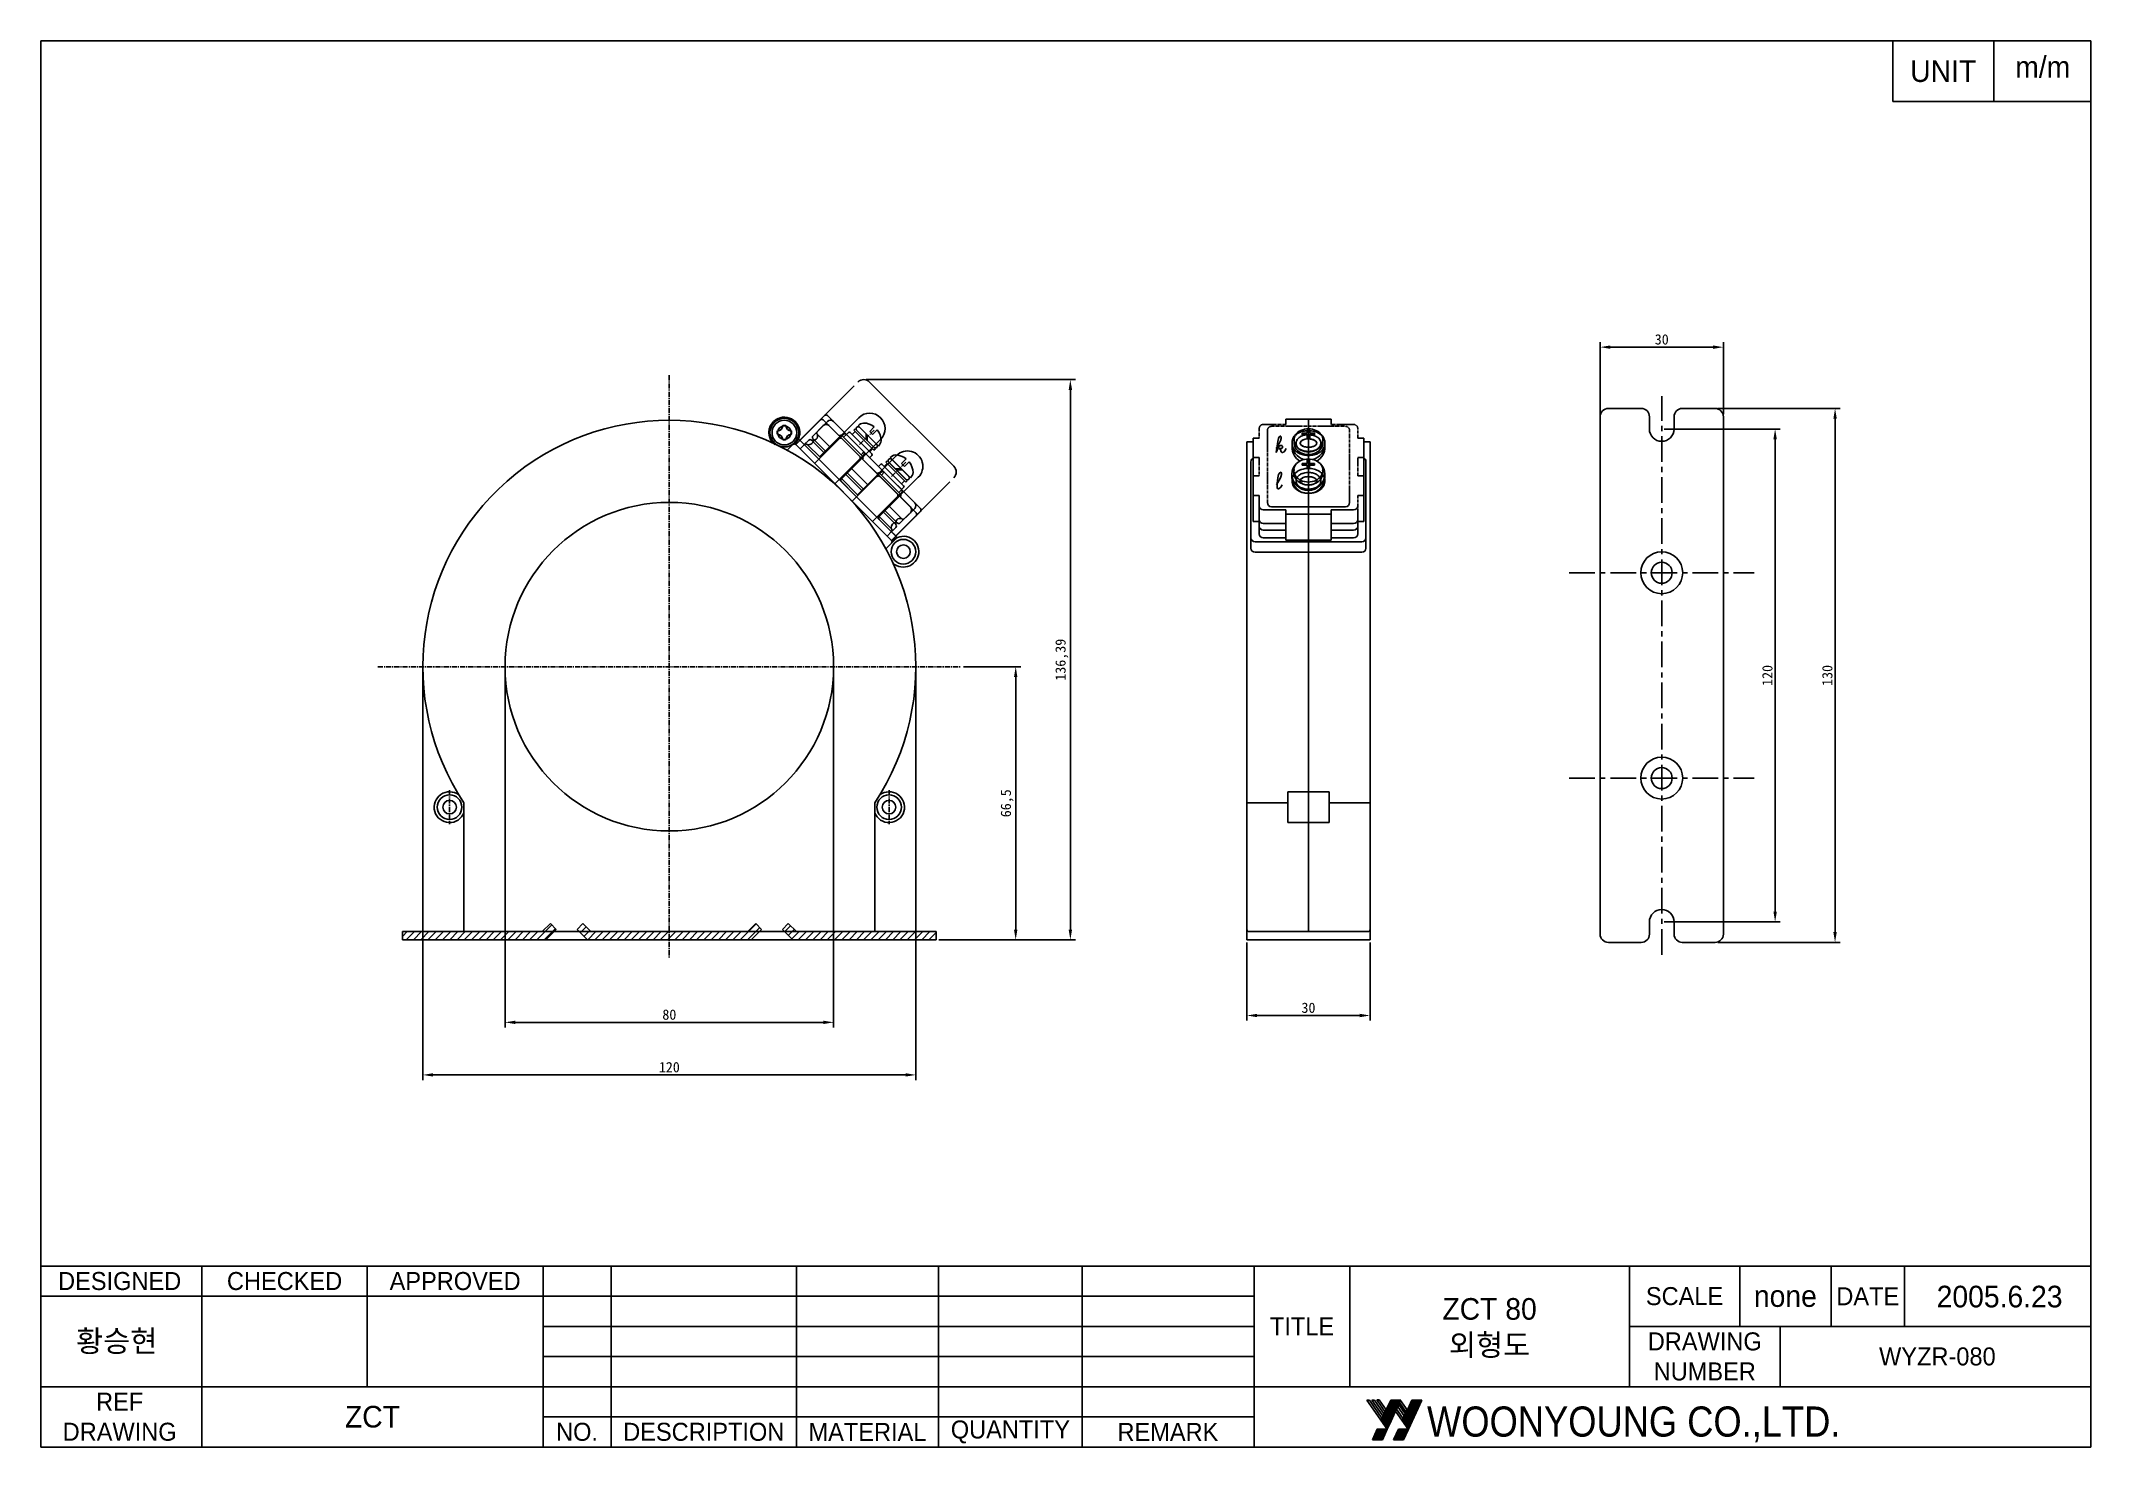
# Model space of a CAD drawing. Header units: millimetres. Extents: x 575 to 1074, y 301 to 644.
import ezdxf

# ---------------------------------------------------------------- set-up
doc = ezdxf.new("R2010")
doc.units = ezdxf.units.MM
for name, pattern in [('CENTER', [2, 1.25, -0.25, 0.25, -0.25]), ('CENTER2', [1.125, 0.75, -0.125, 0.125, -0.125]), ('HIDDEN2', [4.7625, 3.175, -1.5875])]:
    doc.linetypes.add(name, pattern=pattern)
for name, color, linetype in [('case', 7, 'Continuous'), ('CL', 1, 'CENTER'), ('LAYER1', 4, 'Continuous'), ('가는실선', 7, 'Continuous'), ('단자cover', 5, 'Continuous'), ('단자판', 1, 'Continuous')]:
    doc.layers.add(name, color=color, linetype=linetype)
doc.styles.add('H', font='Dotum.ttf')
doc.styles.add('M', font='Gulim.ttf', dxfattribs={"height": 3})
doc.styles.add('ROMANT', font='GNGT.TTF', dxfattribs={"width": 0.9, "height": 3})
doc.dimstyles.new('ISO-25', dxfattribs={"dimtxt": 2.5, "dimasz": 2.5, "dimexe": 1.25, "dimexo": 0.625, "dimtad": 1, "dimtxsty": 'Standard', "dimcen": 2.5, "dimadec": 0, "dimazin": 0, "dimtfac": 1, "dimtmove": 0, "dimatfit": 3, "dimfxl": 0, "dimarcsym": 0})

msp = doc.modelspace()

# ---------------------------------------------------------------- texts
at = {"style": 'ROMANT', "width": 0.9}
for s in ['WOONYOUNG CO.,LTD', 'WOONYOUNG CO.,LTD.']:
    msp.add_text(s, height=7.34215, dxfattribs=at).set_placement((912.082, 303.9))
at = {"color": 7, "char_height": 4, "attachment_point": 1, "style": 'H'}
for s, insert, width in [('{\\Fscripts.shx;k}', (875.371, 547.519), 5.442), ('{\\Fscripts.shx;l}', (875.432, 538.708), 2.4563)]:
    msp.add_mtext(s, dxfattribs=dict(at, insert=insert, width=width))
at = {"layer": '가는실선', "style": 'M'}
for s, insert, char_height, width, attachment_point in [('UNIT', (1037.739, 636.342), 5.265, 24.57, 5), ('m/m', (1055.274, 640.012), 5.265, 16.26885, 1), ('DESIGNED', (593.774, 341.755), 4.3875, 40.0491, 5), ('CHECKED', (633.923, 341.755), 4.3875, 40.2597, 5), ('APPROVED', (675.448, 341.755), 4.3875, 42.7869, 5), ('SCALE', (974.762, 338.084), 4.3875, 26.86905, 5), ('SCALE', (974.762, 338.084), 4.3875, 26.86905, 5), ('none', (999.307, 338.084), 5.265, 22.23585, 5), ('none', (999.307, 338.084), 5.265, 22.23585, 5), ('DATE', (1019.375, 338.084), 4.3875, 17.901, 5), ('DATE', (1019.375, 338.084), 4.3875, 17.901, 5), ('2005.6.23', (1051.463, 337.965), 5.265, 45.82317, 5), ('ZCT 80\\P외형도', (927.299, 330.323), 5.265, 68.04135, 5), ('황승현', (583.152, 329.813), 5.265, 26.72865, 1), ('TITLE', (881.634, 330.742), 4.3875, 23.2713, 5), ('TITLE', (881.634, 330.742), 4.3875, 23.2713, 5), ('DRAWING\\PNUMBER', (979.685, 323.399), 4.3875, 36.7146, 5), ('DRAWING\\PNUMBER', (979.685, 323.399), 4.3875, 36.7146, 5), ('WYZR-080', (1036.315, 323.399), 4.3875, 75.45903, 5), ('REF\\PDRAWING', (593.774, 308.715), 4.3875, 40.0491, 5), ('ZCT', (655.317, 308.715), 5.265, 83.0466, 5), ('NO.', (705.127, 305.044), 4.3875, 16.5672, 5), ('DESCRIPTION', (735.982, 305.044), 4.3875, 45.1386, 5), ('MATERIAL', (775.834, 305.044), 4.3875, 34.5735, 5), ('QUANTITY', (810.635, 305.044), 4.3875, 35.01225, 5), ('REMARK', (848.979, 305.044), 4.3875, 41.86264, 5)]:
    msp.add_mtext(s, dxfattribs=dict(at, insert=insert, char_height=char_height, width=width, attachment_point=attachment_point))

# ---------------------------------------------------------------- blocks, each defined once
blk = doc.blocks.new('*X10')
at = {"color": 0}
for p, q in [((151.4, 128.86), (153.26, 130.72)), ((151.47, 129.2), (152.99, 130.72)), ((151.51, 128.7), (153.52, 130.72)), ((151.61, 128.54), (153.79, 130.72)), ((151.7, 129.69), (152.72, 130.72)), ((151.72, 128.39), (154.05, 130.72)), ((151.93, 130.18), (152.46, 130.72)), ((152.15, 130.68), (152.19, 130.72)), ((155.61, 129.09), (157.23, 130.72)), ((155.61, 128.82), (157.5, 130.72)), ((155.72, 128.67), (157.76, 130.72)), ((155.82, 128.51), (158.03, 130.72)), ((155.84, 129.59), (156.97, 130.72)), ((155.93, 128.36), (158.29, 130.72)), ((156.07, 130.08), (156.7, 130.72)), ((156.3, 130.57), (156.44, 130.72)), ((151.83, 128.23), (154.02, 130.42)), ((151.94, 128.08), (153.79, 129.92)), ((152.05, 127.92), (153.56, 129.43)), ((152.16, 127.76), (153.33, 128.93)), ((152.27, 127.61), (153.1, 128.44)), ((152.38, 127.45), (152.87, 127.95)), ((152.49, 127.3), (152.64, 127.45)), ((156.04, 128.2), (158.16, 130.31)), ((156.15, 128.04), (157.93, 129.82)), ((156.26, 127.89), (157.7, 129.33)), ((156.37, 127.73), (157.47, 128.83)), ((156.48, 127.58), (157.24, 128.34)), ((156.59, 127.42), (157.01, 127.85)), ((156.7, 127.26), (156.79, 127.35)), ((148.52, 122.8), (150.65, 124.93)), ((148.73, 123.27), (150.38, 124.93)), ((148.79, 122.8), (150.91, 124.93)), ((148.96, 123.76), (150.12, 124.93)), ((149.05, 122.8), (151.18, 124.93)), ((149.18, 124.26), (149.85, 124.93)), ((149.32, 122.8), (151.44, 124.93)), ((149.41, 124.75), (149.59, 124.93)), ((149.58, 122.8), (151.28, 124.49)), ((149.85, 122.8), (151.05, 124)), ((150.11, 122.8), (150.83, 123.51)), ((150.38, 122.8), (150.6, 123.02)), ((152.76, 122.8), (154.89, 124.93)), ((152.87, 123.17), (154.63, 124.93)), ((153.03, 122.8), (155.16, 124.93)), ((153.1, 123.66), (154.36, 124.93)), ((153.29, 122.8), (155.42, 124.93)), ((153.33, 124.16), (154.1, 124.93)), ((153.55, 124.65), (153.83, 124.93)), ((153.56, 122.8), (155.64, 124.88)), ((153.82, 122.8), (155.42, 124.39)), ((154.09, 122.8), (155.19, 123.9)), ((154.36, 122.8), (154.97, 123.41)), ((154.62, 122.8), (154.74, 122.92))]:
    blk.add_line(p, q, dxfattribs=at)
blk = doc.blocks.new('*X11')
at = {"color": 0}
for p, q in [((150.35, 73.46), (150.77, 73.87)), ((150.46, 73.3), (150.88, 73.71)), ((150.52, 73.89), (150.66, 74.03)), ((150.57, 73.14), (150.99, 73.56)), ((154.56, 73.42), (154.98, 73.84)), ((154.65, 73.77), (154.87, 73.99)), ((154.67, 73.27), (155.09, 73.68)), ((154.78, 73.11), (155.2, 73.52)), ((149.51, 71.81), (149.91, 72.21)), ((149.62, 71.66), (150.02, 72.06)), ((149.68, 72.25), (149.8, 72.37)), ((149.73, 71.5), (150.13, 71.9)), ((149.84, 71.35), (150.24, 71.75)), ((149.94, 72.77), (150.31, 73.14)), ((149.94, 71.19), (150.34, 71.59)), ((150, 72.58), (150.42, 72.99)), ((150.05, 71.03), (150.45, 71.43)), ((150.11, 72.42), (150.52, 72.83)), ((150.16, 70.88), (150.56, 71.28)), ((150.22, 72.26), (150.63, 72.68)), ((150.27, 70.72), (150.67, 71.12)), ((150.33, 72.11), (150.74, 72.52)), ((150.38, 70.57), (150.78, 70.97)), ((150.44, 71.95), (150.85, 72.36)), ((150.49, 70.41), (150.89, 70.81)), ((150.55, 71.79), (150.96, 72.21)), ((150.6, 70.26), (151, 70.66)), ((150.66, 71.64), (151.07, 72.05)), ((150.68, 72.99), (151.09, 73.4)), ((150.71, 70.1), (150.78, 70.17)), ((150.77, 71.48), (151.18, 71.89)), ((150.79, 72.83), (151.2, 73.24)), ((150.88, 71.33), (151.29, 71.74)), ((150.9, 72.68), (151.31, 73.09)), ((150.99, 71.17), (151.4, 71.58)), ((151.01, 72.52), (151.42, 72.93)), ((151.09, 71.01), (151.24, 71.16)), ((151.12, 72.36), (151.53, 72.78)), ((151.23, 72.21), (151.64, 72.62)), ((151.34, 72.05), (151.75, 72.46)), ((151.45, 71.9), (151.7, 72.15)), ((153.72, 71.78), (154.12, 72.18)), ((153.81, 72.14), (154.01, 72.34)), ((153.83, 71.63), (154.23, 72.03)), ((153.94, 71.47), (154.34, 71.87)), ((154.05, 71.31), (154.45, 71.71)), ((154.1, 72.7), (154.52, 73.11)), ((154.16, 71.16), (154.56, 71.56)), ((154.21, 72.54), (154.63, 72.96)), ((154.26, 71), (154.66, 71.4)), ((154.32, 72.39), (154.74, 72.8)), ((154.37, 70.85), (154.77, 71.25)), ((154.43, 72.23), (154.84, 72.64)), ((154.48, 70.69), (154.88, 71.09)), ((154.54, 72.07), (154.95, 72.49)), ((154.59, 70.53), (154.99, 70.94)), ((154.65, 71.92), (155.06, 72.33)), ((154.7, 70.38), (155.1, 70.78)), ((154.76, 71.76), (155.17, 72.17)), ((154.81, 70.22), (155.15, 70.57)), ((154.87, 71.61), (155.28, 72.02)), ((154.89, 72.95), (155.3, 73.37)), ((154.98, 71.45), (155.39, 71.86)), ((155, 72.8), (155.41, 73.21)), ((155.09, 71.29), (155.5, 71.71)), ((155.11, 72.64), (155.52, 73.06)), ((155.2, 71.14), (155.61, 71.55)), ((155.22, 72.48), (155.63, 72.9)), ((155.31, 70.98), (155.38, 71.06)), ((155.32, 72.33), (155.74, 72.74)), ((155.43, 72.17), (155.85, 72.59)), ((155.54, 72.01), (155.96, 72.43)), ((155.65, 71.86), (155.84, 72.05))]:
    blk.add_line(p, q, dxfattribs=at)
blk = doc.blocks.new('*X12')
at = {"color": 0}
for p, q in [((151.4, 128.86), (153.26, 130.72)), ((151.47, 129.2), (152.99, 130.72)), ((151.51, 128.7), (153.52, 130.72)), ((151.61, 128.54), (153.79, 130.72)), ((151.7, 129.69), (152.72, 130.72)), ((151.72, 128.39), (154.05, 130.72)), ((151.93, 130.18), (152.46, 130.72)), ((152.15, 130.68), (152.19, 130.72)), ((155.61, 129.09), (157.23, 130.72)), ((155.61, 128.82), (157.5, 130.72)), ((155.72, 128.67), (157.76, 130.72)), ((155.82, 128.51), (158.03, 130.72)), ((155.84, 129.59), (156.97, 130.72)), ((155.93, 128.36), (158.29, 130.72)), ((156.07, 130.08), (156.7, 130.72)), ((156.3, 130.57), (156.44, 130.72)), ((151.83, 128.23), (154.02, 130.42)), ((151.94, 128.08), (153.79, 129.92)), ((152.05, 127.92), (153.56, 129.43)), ((152.16, 127.76), (153.33, 128.93)), ((152.27, 127.61), (153.1, 128.44)), ((152.38, 127.45), (152.87, 127.95)), ((152.49, 127.3), (152.64, 127.45)), ((156.04, 128.2), (158.16, 130.31)), ((156.15, 128.04), (157.93, 129.82)), ((156.26, 127.89), (157.7, 129.33)), ((156.37, 127.73), (157.47, 128.83)), ((156.48, 127.58), (157.24, 128.34)), ((156.59, 127.42), (157.01, 127.85)), ((156.7, 127.26), (156.79, 127.35)), ((148.52, 122.8), (150.65, 124.93)), ((148.73, 123.27), (150.38, 124.93)), ((148.79, 122.8), (150.91, 124.93)), ((148.96, 123.76), (150.12, 124.93)), ((149.05, 122.8), (151.18, 124.93)), ((149.18, 124.26), (149.85, 124.93)), ((149.32, 122.8), (151.44, 124.93)), ((149.41, 124.75), (149.59, 124.93)), ((149.58, 122.8), (151.28, 124.49)), ((149.85, 122.8), (151.05, 124)), ((150.11, 122.8), (150.83, 123.51)), ((150.38, 122.8), (150.6, 123.02)), ((152.76, 122.8), (154.89, 124.93)), ((152.87, 123.17), (154.63, 124.93)), ((153.03, 122.8), (155.16, 124.93)), ((153.1, 123.66), (154.36, 124.93)), ((153.29, 122.8), (155.42, 124.93)), ((153.33, 124.16), (154.1, 124.93)), ((153.55, 124.65), (153.83, 124.93)), ((153.56, 122.8), (155.64, 124.88)), ((153.82, 122.8), (155.42, 124.39)), ((154.09, 122.8), (155.19, 123.9)), ((154.36, 122.8), (154.97, 123.41)), ((154.62, 122.8), (154.74, 122.92))]:
    blk.add_line(p, q, dxfattribs=at)
blk = doc.blocks.new('*D96')
at = {"color": 0, "lineweight": -2}
for p, q in [((954.21, 552.86), (954.21, 570.42)), ((981.71, 569.17), (956.71, 569.17)), ((984.21, 552.86), (984.21, 570.42))]:
    blk.add_line(p, q, dxfattribs=at)
at = {"color": 0}
for points in [[(956.71, 569.58), (956.71, 568.75), (954.21, 569.17)], [(981.71, 569.58), (981.71, 568.75), (984.21, 569.17)]]:
    blk.add_solid(points, dxfattribs=at)
at = {"layer": 'DEFPOINTS', "color": 0}
for p in [(954.21, 569.17), (954.21, 552.24), (984.21, 552.24)]:
    blk.add_point(p, dxfattribs=at)
at = {"color": 0, "insert": (969.21, 571.04), "char_height": 2.5, "attachment_point": 5}
blk.add_mtext('30', dxfattribs=at)
blk = doc.blocks.new('*D97')
at = {"color": 0, "lineweight": -2}
for p, q in [((969.83, 549.24), (998.06, 549.24)), ((996.81, 431.74), (996.81, 546.74)), ((969.83, 429.24), (998.06, 429.24))]:
    blk.add_line(p, q, dxfattribs=at)
at = {"color": 0}
for points in [[(996.4, 546.74), (997.23, 546.74), (996.81, 549.24)], [(996.4, 431.74), (997.23, 431.74), (996.81, 429.24)]]:
    blk.add_solid(points, dxfattribs=at)
at = {"layer": 'DEFPOINTS', "color": 0}
for p in [(969.21, 549.24), (996.81, 549.24), (969.21, 429.24)]:
    blk.add_point(p, dxfattribs=at)
at = {"color": 0, "insert": (994.94, 489.24), "char_height": 2.5, "attachment_point": 5, "rotation": 90}
blk.add_mtext('120', dxfattribs=at)
blk = doc.blocks.new('*D103')
at = {"color": 0, "lineweight": -2}
for p, q in [((982.83, 554.24), (1012.66, 554.24)), ((1011.41, 551.74), (1011.41, 426.74)), ((982.83, 424.24), (1012.66, 424.24))]:
    blk.add_line(p, q, dxfattribs=at)
at = {"color": 0}
for points in [[(1010.99, 551.74), (1011.82, 551.74), (1011.41, 554.24)], [(1010.99, 426.74), (1011.82, 426.74), (1011.41, 424.24)]]:
    blk.add_solid(points, dxfattribs=at)
at = {"layer": 'DEFPOINTS', "color": 0}
for p in [(982.21, 554.24), (982.21, 424.24), (1011.41, 424.24)]:
    blk.add_point(p, dxfattribs=at)
at = {"color": 0, "insert": (1009.53, 489.24), "char_height": 2.5, "attachment_point": 5, "rotation": 90}
blk.add_mtext('130', dxfattribs=at)
blk = doc.blocks.new('*D109')
at = {"color": 0, "lineweight": -2}
for p, q in [((687.6, 490.74), (687.6, 403.52)), ((767.6, 490.74), (767.6, 403.52)), ((690.1, 404.77), (765.1, 404.77))]:
    blk.add_line(p, q, dxfattribs=at)
at = {"color": 0}
for points in [[(690.1, 405.18), (690.1, 404.35), (687.6, 404.77)], [(765.1, 405.18), (765.1, 404.35), (767.6, 404.77)]]:
    blk.add_solid(points, dxfattribs=at)
at = {"layer": 'DEFPOINTS', "color": 0}
for p in [(687.6, 491.36), (767.6, 491.36), (767.6, 404.77)]:
    blk.add_point(p, dxfattribs=at)
at = {"color": 0, "insert": (727.6, 406.64), "char_height": 2.5, "attachment_point": 5}
blk.add_mtext('80', dxfattribs=at)
blk = doc.blocks.new('*D110')
at = {"color": 0, "lineweight": -2}
for p, q in [((667.6, 490.74), (667.6, 390.72)), ((787.6, 490.74), (787.6, 390.72)), ((670.1, 391.97), (785.1, 391.97))]:
    blk.add_line(p, q, dxfattribs=at)
at = {"color": 0}
for points in [[(670.1, 392.39), (670.1, 391.56), (667.6, 391.97)], [(785.1, 392.39), (785.1, 391.56), (787.6, 391.97)]]:
    blk.add_solid(points, dxfattribs=at)
at = {"layer": 'DEFPOINTS', "color": 0}
for p in [(667.6, 491.36), (787.6, 491.36), (787.6, 391.97)]:
    blk.add_point(p, dxfattribs=at)
at = {"color": 0, "insert": (727.6, 393.85), "char_height": 2.5, "attachment_point": 5}
blk.add_mtext('120', dxfattribs=at)
blk = doc.blocks.new('*D111')
at = {"color": 0, "lineweight": -2}
for p, q in [((799.19, 491.36), (813.18, 491.36)), ((811.93, 427.36), (811.93, 488.86)), ((793.23, 424.86), (813.18, 424.86))]:
    blk.add_line(p, q, dxfattribs=at)
at = {"color": 0}
for points in [[(811.51, 488.86), (812.34, 488.86), (811.93, 491.36)], [(811.51, 427.36), (812.34, 427.36), (811.93, 424.86)]]:
    blk.add_solid(points, dxfattribs=at)
at = {"layer": 'DEFPOINTS', "color": 0}
for p in [(798.56, 491.36), (811.93, 491.36), (792.6, 424.86)]:
    blk.add_point(p, dxfattribs=at)
at = {"color": 0, "insert": (809.84, 458.11), "char_height": 2.5, "attachment_point": 5, "rotation": 90}
blk.add_mtext('66,5', dxfattribs=at)
blk = doc.blocks.new('*D112')
at = {"color": 0, "lineweight": -2}
for p, q in [((775.56, 561.26), (826.48, 561.26)), ((825.23, 427.36), (825.23, 558.76)), ((793.23, 424.86), (826.48, 424.86))]:
    blk.add_line(p, q, dxfattribs=at)
at = {"color": 0}
for points in [[(824.82, 558.76), (825.65, 558.76), (825.23, 561.26)], [(824.82, 427.36), (825.65, 427.36), (825.23, 424.86)]]:
    blk.add_solid(points, dxfattribs=at)
at = {"layer": 'DEFPOINTS', "color": 0}
for p in [(774.94, 561.26), (825.23, 561.26), (792.6, 424.86)]:
    blk.add_point(p, dxfattribs=at)
at = {"color": 0, "insert": (823.15, 493.06), "char_height": 2.5, "attachment_point": 5, "rotation": 90}
blk.add_mtext('136,39', dxfattribs=at)
blk = doc.blocks.new('*D113')
at = {"color": 0, "lineweight": -2}
for p, q in [((868.2, 424.24), (868.2, 405.19)), ((898.2, 424.24), (898.2, 405.19)), ((870.7, 406.44), (895.7, 406.44))]:
    blk.add_line(p, q, dxfattribs=at)
at = {"color": 0}
for points in [[(870.7, 406.85), (870.7, 406.02), (868.2, 406.44)], [(895.7, 406.85), (895.7, 406.02), (898.2, 406.44)]]:
    blk.add_solid(points, dxfattribs=at)
at = {"layer": 'DEFPOINTS', "color": 0}
for p in [(868.2, 424.86), (898.2, 424.86), (898.2, 406.44)]:
    blk.add_point(p, dxfattribs=at)
at = {"color": 0, "insert": (883.2, 408.31), "char_height": 2.5, "attachment_point": 5}
blk.add_mtext('30', dxfattribs=at)

# ---------------------------------------------------------------- dimensions: what is measured, and where the dimension line sits
for base, p1, p2, angle, picture, middle in [((954.209, 569.167), (984.209, 552.24), (954.209, 552.24), 180, '*D96', (969.209, 571.042)), ((825.234, 561.257), (792.6, 424.865), (774.937, 561.257), 90, '*D112', (823.15, 493.061)), ((1011.408, 424.24), (982.209, 554.24), (982.209, 424.24), 90, '*D103', (1009.533, 489.24)), ((996.813, 549.24), (969.209, 429.24), (969.209, 549.24), 90, '*D97', (994.938, 489.24)), ((811.927, 491.365), (792.6, 424.865), (798.561, 491.365), 90, '*D111', (809.844, 458.115))]:
    dim = msp.add_linear_dim(base=base, p1=p1, p2=p2, angle=angle, dimstyle='ISO-25')
    dim.commit()
    dim.dimension.update_dxf_attribs({"geometry": picture, "text_midpoint": middle})
for base, p1, p2, picture, middle in [((787.6, 391.973), (667.6, 491.365), (787.6, 491.365), '*D110', (727.6, 393.848)), ((767.6, 404.765), (687.6, 491.365), (767.6, 491.365), '*D109', (727.6, 406.64)), ((898.202, 406.437), (868.202, 424.865), (898.202, 424.865), '*D113', (883.202, 408.312))]:
    dim = msp.add_linear_dim(base=base, p1=p1, p2=p2, dimstyle='ISO-25')
    dim.commit()
    dim.dimension.update_dxf_attribs({"geometry": picture, "text_midpoint": middle})

# ---------------------------------------------------------------- hatches: boundary and pattern name
h = msp.add_hatch()
h.set_pattern_fill('ANSI31', color=6, scale=10, style=0)
h.set_pattern_definition([(45, (339.6582, 307.8194), (-0.8838835, 0.8838835), [])])
h.paths.add_polyline_path([(662.6, 426.865), (662.6, 424.865), (697.499, 424.865), (700.05, 427.415), (698.635, 428.83), (696.671, 426.865)])
h.paths.add_polyline_path([(750.05, 427.415), (748.635, 428.83), (746.671, 426.865), (708.529, 426.865), (706.565, 428.83), (705.15, 427.415), (707.701, 424.865), (747.499, 424.865)])
h.paths.add_polyline_path([(792.6, 424.865), (792.6, 426.865), (758.529, 426.865), (756.565, 428.83), (755.15, 427.415), (757.701, 424.865)])

# ---------------------------------------------------------------- linework, layer by layer
for p, q in [((1025.454, 628.971), (1025.454, 643.713)), ((956.209, 554.24), (964.209, 554.24)), ((974.209, 554.24), (982.209, 554.24)), ((765.077, 551.469), (787.704, 528.842)), ((877.702, 551.615), (877.702, 550.348)), ((877.702, 551.615), (888.702, 551.615)), ((883.202, 551.615), (883.202, 426.865)), ((888.702, 551.615), (888.702, 550.348)), ((954.209, 426.24), (954.209, 552.24)), ((966.209, 549.24), (966.209, 552.24)), ((972.209, 549.24), (972.209, 552.24)), ((984.209, 426.24), (984.209, 552.24)), ((868.202, 546.093), (868.202, 424.865)), ((868.202, 546.093), (869.702, 546.093)), ((869.702, 547.019), (871.202, 547.019)), ((895.202, 547.019), (896.702, 547.019)), ((896.702, 546.093), (898.202, 546.093)), ((898.202, 546.093), (898.202, 424.865)), ((869.702, 542.277), (871.202, 542.277)), ((870.202, 542.277), (871.202, 542.277)), ((895.202, 542.277), (896.202, 542.277)), ((895.202, 542.277), (896.702, 542.277)), ((869.702, 537.827), (871.202, 537.827)), ((895.202, 537.827), (896.702, 537.827)), ((869.702, 533.084), (871.202, 533.084)), ((871.202, 530.549), (871.202, 526.72)), ((872.202, 529.549), (877.702, 529.549)), ((877.702, 529.549), (877.702, 522.15)), ((888.702, 529.549), (894.202, 529.549)), ((888.702, 529.549), (888.702, 522.15)), ((895.202, 533.084), (896.702, 533.084)), ((895.202, 529.078), (895.202, 528.319)), ((869.702, 526.72), (871.202, 526.72)), ((871.202, 526.72), (871.202, 525.962)), ((871.202, 525.962), (871.202, 524.728)), ((871.202, 524.728), (871.202, 523.712)), ((872.202, 526.22), (877.702, 526.22)), ((872.202, 524.599), (877.702, 524.599)), ((877.702, 528.488), (888.702, 528.488)), ((888.702, 526.22), (894.202, 526.22)), ((888.702, 524.599), (894.202, 524.599)), ((895.202, 528.319), (895.202, 525.962)), ((895.202, 526.72), (896.702, 526.72)), ((895.202, 525.962), (895.202, 524.728)), ((895.202, 524.728), (895.202, 523.712)), ((869.202, 522.033), (869.202, 520.229)), ((870.202, 521.77), (896.202, 521.77)), ((877.702, 522.15), (888.702, 522.15)), ((897.202, 522.033), (897.202, 520.229)), ((878.202, 460.91), (888.202, 460.91)), ((878.202, 460.91), (878.202, 453.41)), ((888.202, 460.91), (888.202, 453.41)), ((677.6, 426.865), (677.6, 458.199)), ((777.6, 426.865), (777.6, 458.199)), ((868.202, 458.199), (878.202, 458.199)), ((888.202, 458.199), (898.202, 458.199)), ((888.202, 453.41), (878.202, 453.41)), ((966.209, 426.24), (966.209, 429.24)), ((972.209, 426.24), (972.209, 429.24)), ((662.6, 426.865), (696.671, 426.865)), ((662.6, 426.865), (662.6, 424.865)), ((662.6, 424.865), (792.6, 424.865)), ((677.6, 426.865), (777.6, 426.865)), ((698.635, 428.83), (696.671, 426.865)), ((700.05, 427.415), (697.499, 424.865)), ((700.05, 427.415), (698.635, 428.83)), ((699.499, 426.865), (705.701, 426.865)), ((705.15, 427.415), (706.565, 428.83)), ((705.15, 427.415), (707.701, 424.865)), ((706.565, 428.83), (708.529, 426.865)), ((746.671, 426.865), (708.529, 426.865)), ((748.635, 428.83), (746.671, 426.865)), ((750.05, 427.415), (747.499, 424.865)), ((750.05, 427.415), (748.635, 428.83)), ((755.701, 426.865), (749.499, 426.865)), ((755.15, 427.415), (756.565, 428.83)), ((755.15, 427.415), (757.701, 424.865)), ((756.565, 428.83), (758.529, 426.865)), ((758.529, 426.865), (792.6, 426.865)), ((792.6, 426.865), (792.6, 424.865)), ((868.202, 424.865), (898.202, 424.865)), ((868.702, 426.865), (897.702, 426.865)), ((956.209, 424.24), (964.209, 424.24)), ((974.209, 424.24), (982.209, 424.24)), ((574.627, 345.426), (1073.716, 345.426)), ((574.627, 345.426), (1069.54, 345.426)), ((613.793, 345.426), (613.793, 301.373)), ((654.055, 345.426), (654.055, 316.057)), ((696.844, 345.426), (696.844, 316.057)), ((696.844, 345.426), (696.844, 338.084)), ((713.413, 301.373), (713.413, 345.426)), ((758.547, 301.373), (758.547, 345.426)), ((793.129, 301.373), (793.129, 345.426)), ((828.136, 301.373), (828.136, 345.426)), ((869.999, 345.426), (869.999, 301.373)), ((869.999, 345.426), (869.999, 330.742)), ((893.279, 316.057), (893.279, 345.426)), ((893.279, 316.057), (893.279, 345.426)), ((961.328, 345.426), (961.328, 316.057)), ((961.328, 345.426), (961.328, 316.057)), ((988.189, 330.742), (988.189, 345.426)), ((988.189, 330.742), (988.189, 345.426)), ((1010.424, 345.426), (1010.424, 330.742)), ((1010.424, 345.426), (1010.424, 330.742)), ((1028.332, 330.742), (1028.332, 345.426)), ((1028.332, 330.742), (1028.332, 345.426)), ((574.627, 338.084), (869.999, 338.084)), ((696.844, 330.742), (869.999, 330.742)), ((961.328, 330.742), (1073.716, 330.742)), ((961.328, 330.742), (1069.54, 330.742)), ((998.039, 330.742), (998.039, 316.057)), ((998.039, 330.742), (998.039, 316.057)), ((696.844, 323.399), (869.999, 323.399)), ((961.328, 323.399), (961.328, 323.399)), ((961.328, 323.399), (961.328, 323.399)), ((574.627, 316.057), (1073.716, 316.057)), ((574.627, 316.057), (1069.54, 316.057)), ((696.844, 316.057), (696.844, 301.373)), ((902.365, 305.704), (897.4, 312.787)), ((898.041, 312.787), (897.4, 312.787)), ((898.041, 312.787), (897.4, 312.787)), ((902.365, 305.704), (897.4, 312.787)), ((901.09, 308.361), (898.041, 312.787)), ((901.09, 308.361), (898.041, 312.787)), ((902.883, 306.757), (898.667, 312.787)), ((899.279, 312.787), (898.667, 312.787)), ((899.279, 312.787), (898.667, 312.787)), ((902.883, 306.757), (898.667, 312.787)), ((901.668, 309.37), (899.279, 312.787)), ((901.668, 309.37), (899.279, 312.787)), ((899.825, 312.825), (900.436, 312.825)), ((903.355, 307.776), (899.825, 312.825)), ((899.825, 312.825), (900.436, 312.825)), ((903.355, 307.776), (899.825, 312.825)), ((902.14, 310.389), (900.436, 312.825)), ((902.14, 310.389), (900.436, 312.825)), ((902.14, 310.389), (901.188, 308.572)), ((902.14, 310.389), (901.188, 308.572)), ((901.668, 309.37), (901.766, 309.581)), ((901.668, 309.37), (901.766, 309.581)), ((903.225, 307.494), (901.766, 309.581)), ((903.225, 307.494), (901.766, 309.581)), ((902.14, 310.389), (902.239, 310.598)), ((902.14, 310.389), (902.239, 310.598)), ((902.236, 310.603), (902.235, 310.605)), ((902.236, 310.603), (902.235, 310.605)), ((903.25, 312.787), (902.238, 310.595)), ((903.25, 312.787), (902.238, 310.595)), ((903.696, 308.513), (902.239, 310.598)), ((903.696, 308.513), (902.239, 310.598)), ((903.25, 312.787), (905.675, 312.787)), ((903.25, 312.787), (905.675, 312.787)), ((903.696, 308.513), (904.422, 310.081)), ((903.696, 308.513), (904.422, 310.081)), ((904.404, 312.787), (903.792, 312.787)), ((904.404, 312.787), (903.792, 312.787)), ((904.422, 310.081), (904.666, 310.609)), ((904.422, 310.081), (904.666, 310.609)), ((907.49, 305.704), (904.422, 310.081)), ((907.49, 305.704), (904.422, 310.081)), ((904.666, 310.609), (904.925, 311.167)), ((904.666, 310.609), (904.925, 311.167)), ((906.215, 308.361), (904.666, 310.609)), ((906.215, 308.361), (904.666, 310.609)), ((904.925, 311.167), (905.168, 311.694)), ((904.925, 311.167), (905.168, 311.694)), ((908.009, 306.757), (904.925, 311.167)), ((908.009, 306.757), (904.925, 311.167)), ((905.168, 311.694), (905.399, 312.192)), ((905.168, 311.694), (905.399, 312.192)), ((906.793, 309.37), (905.168, 311.694)), ((906.793, 309.37), (905.168, 311.694)), ((905.399, 312.192), (905.64, 312.712)), ((905.399, 312.192), (905.64, 312.712)), ((908.475, 307.765), (905.399, 312.192)), ((908.475, 307.765), (905.399, 312.192)), ((905.64, 312.712), (905.675, 312.787)), ((905.64, 312.712), (905.675, 312.787)), ((907.265, 310.389), (905.64, 312.712)), ((907.265, 310.389), (905.64, 312.712)), ((907.265, 310.389), (906.313, 308.572)), ((907.265, 310.389), (906.313, 308.572)), ((906.793, 309.37), (906.891, 309.581)), ((906.793, 309.37), (906.891, 309.581)), ((908.35, 307.494), (906.891, 309.581)), ((908.35, 307.494), (906.891, 309.581)), ((907.265, 310.389), (907.362, 310.599)), ((907.265, 310.389), (907.362, 310.599)), ((908.375, 312.787), (907.362, 310.599)), ((908.375, 312.787), (907.362, 310.599)), ((908.821, 308.513), (907.363, 310.6)), ((908.821, 308.513), (907.363, 310.6)), ((907.521, 305.704), (910.799, 312.786)), ((907.521, 305.704), (910.799, 312.786)), ((908.375, 312.787), (910.809, 312.787)), ((908.375, 312.787), (910.809, 312.787)), ((696.844, 308.715), (869.999, 308.715)), ((898.767, 303.101), (899.962, 305.704)), ((898.767, 303.101), (899.971, 305.704)), ((898.767, 303.101), (899.962, 305.704)), ((898.767, 303.101), (899.971, 305.704)), ((899.962, 305.704), (902.396, 305.704)), ((899.962, 305.704), (902.396, 305.704)), ((901.188, 308.572), (900.866, 307.843)), ((901.188, 308.572), (900.866, 307.843)), ((901.09, 308.361), (901.188, 308.572)), ((901.09, 308.361), (901.188, 308.572)), ((902.715, 306.394), (901.188, 308.572)), ((902.715, 306.394), (901.188, 308.572)), ((901.2, 303.101), (902.396, 305.704)), ((901.2, 303.101), (902.396, 305.704)), ((902.396, 305.704), (902.715, 306.394)), ((902.396, 305.704), (902.715, 306.394)), ((902.715, 306.394), (902.883, 306.757)), ((902.715, 306.394), (902.883, 306.757)), ((902.883, 306.757), (903.225, 307.494)), ((902.883, 306.757), (903.225, 307.494)), ((903.225, 307.494), (903.355, 307.776)), ((903.225, 307.494), (903.355, 307.776)), ((903.355, 307.776), (903.696, 308.513)), ((903.355, 307.776), (903.696, 308.513)), ((903.892, 303.101), (905.087, 305.704)), ((903.892, 303.101), (905.097, 305.704)), ((903.892, 303.101), (905.087, 305.704)), ((903.892, 303.101), (905.097, 305.704)), ((905.087, 305.704), (907.521, 305.704)), ((905.087, 305.704), (907.521, 305.704)), ((906.313, 308.572), (905.98, 307.859)), ((906.313, 308.572), (905.98, 307.859)), ((906.215, 308.361), (906.313, 308.572)), ((906.215, 308.361), (906.313, 308.572)), ((907.84, 306.394), (906.313, 308.572)), ((907.84, 306.394), (906.313, 308.572)), ((906.326, 303.101), (907.521, 305.704)), ((906.326, 303.101), (907.521, 305.704)), ((898.767, 303.101), (901.2, 303.101)), ((898.767, 303.101), (901.2, 303.101)), ((903.892, 303.101), (906.326, 303.101)), ((903.892, 303.101), (906.326, 303.101))]:
    msp.add_line(p, q)
at = {"color": 1, "linetype": 'CENTER'}
for p, q in [((727.6, 562.326), (727.6, 420.404)), ((656.639, 491.365), (798.561, 491.365)), ((674.1, 461.272), (674.1, 453.047)), ((781.1, 461.272), (781.1, 453.047))]:
    msp.add_line(p, q, dxfattribs=at)
at = {"color": 1, "linetype": 'CENTER', "ltscale": 5}
for p, q in [((969.209, 421.24), (969.209, 557.24)), ((946.709, 514.24), (991.709, 514.24)), ((946.709, 464.24), (991.709, 464.24))]:
    msp.add_line(p, q, dxfattribs=at)
at = {"linetype": 'Continuous'}
for p, q in [((764.37, 551.469), (758.359, 545.459)), ((765.077, 550.055), (762.602, 547.58)), ((757.652, 545.459), (756.267, 544.074)), ((761.188, 545.459), (764.37, 542.277)), ((762.602, 546.873), (765.784, 543.691)), ((773.916, 542.63), (769.673, 546.873)), ((869.702, 547.019), (869.702, 526.72)), ((896.702, 526.72), (896.702, 547.019)), ((776.39, 540.155), (786.29, 530.256)), ((869.202, 541.277), (869.202, 522.033)), ((897.202, 522.033), (897.202, 541.277)), ((769.319, 537.327), (773.562, 533.084)), ((770.734, 538.741), (774.976, 534.498)), ((778.865, 537.68), (783.108, 533.438)), ((779.926, 529.549), (783.108, 526.367)), ((874.202, 530.31), (892.202, 530.31)), ((778.512, 528.134), (781.694, 524.952)), ((787.704, 528.134), (781.694, 522.124)), ((786.29, 528.842), (783.815, 526.367)), ((781.694, 521.417), (780.309, 520.032)), ((870.202, 519.229), (896.202, 519.229)), ((872.202, 522.712), (877.702, 522.712)), ((888.702, 522.712), (894.202, 522.712))]:
    msp.add_line(p, q, dxfattribs=at)
at = {"color": 7, "linetype": 'Continuous'}
for p, q in [((765.416, 552.515), (759.406, 546.505)), ((766.123, 551.101), (763.648, 548.626)), ((758.698, 546.505), (756.51, 544.317)), ((765.416, 543.323), (762.234, 546.505)), ((766.83, 544.737), (763.648, 547.919)), ((770.366, 538.373), (774.608, 534.13)), ((779.558, 529.181), (782.74, 525.999)), ((780.972, 530.595), (784.154, 527.413)), ((788.75, 529.181), (782.74, 523.17)), ((787.336, 529.888), (784.861, 527.413)), ((782.74, 522.463), (780.552, 520.275))]:
    msp.add_line(p, q, dxfattribs=at)
at = {"color": 7}
for p, q in [((773.717, 551.989), (764.173, 542.445)), ((766.123, 552.515), (774.962, 543.676)), ((772.522, 548.944), (772.876, 549.298)), ((772.876, 549.298), (777.755, 544.419)), ((773.229, 549.651), (773.229, 549.651)), ((773.548, 550.04), (778.497, 545.091)), ((776.376, 548.626), (777.486, 549.736)), ((778.193, 549.029), (777.083, 547.919)), ((779.021, 546.686), (769.476, 537.141)), ((770.578, 548.061), (770.719, 547.919)), ((771.214, 548.414), (770.719, 547.919)), ((771.638, 548.414), (772.133, 547.919)), ((772.841, 548.626), (772.133, 547.919)), ((772.133, 547.919), (776.376, 543.676)), ((777.401, 544.065), (772.522, 548.944)), ((775.551, 548.037), (775.551, 546.623)), ((775.787, 547.801), (775.787, 546.387)), ((777.083, 547.919), (776.376, 548.626)), ((777.083, 544.384), (776.376, 543.676)), ((777.401, 544.065), (777.755, 544.419)), ((778.108, 544.772), (778.108, 544.772)), ((879.202, 545.632), (879.202, 544.855)), ((879.702, 546.699), (879.702, 545.769)), ((881.702, 548.189), (882.902, 548.189)), ((881.702, 548.189), (881.702, 547.789)), ((881.702, 547.789), (882.902, 547.789)), ((882.902, 548.989), (883.502, 548.989)), ((882.902, 548.989), (882.902, 548.189)), ((882.902, 547.789), (882.902, 546.989)), ((882.902, 546.989), (883.502, 546.989)), ((883.502, 548.989), (883.502, 548.189)), ((883.502, 548.189), (884.702, 548.189)), ((883.502, 547.789), (884.702, 547.789)), ((883.502, 547.789), (883.502, 546.989)), ((884.702, 548.189), (884.702, 547.789)), ((886.702, 546.699), (886.702, 545.725)), ((887.202, 545.632), (887.202, 544.855)), ((771.78, 539.787), (776.023, 535.545)), ((782.907, 542.794), (773.377, 533.241)), ((774.962, 543.676), (777.437, 541.202)), ((776.376, 543.676), (776.871, 543.181)), ((776.871, 542.757), (776.376, 542.262)), ((777.437, 541.202), (788.75, 529.888)), ((778.992, 540.636), (778.497, 540.141)), ((779.912, 540.141), (779.417, 540.636)), ((780.619, 540.848), (779.912, 540.141)), ((779.912, 540.141), (784.154, 535.898)), ((780.301, 541.166), (780.654, 541.52)), ((780.301, 541.166), (785.18, 536.287)), ((785.533, 536.641), (780.654, 541.52)), ((781.008, 541.873), (781.008, 541.873)), ((781.008, 541.166), (785.18, 536.994)), ((786.276, 537.312), (781.326, 542.262)), ((785.887, 537.701), (781.715, 541.873)), ((784.036, 539.552), (782.622, 539.552)), ((784.272, 539.316), (782.858, 539.316)), ((785.265, 541.958), (784.154, 540.848)), ((784.154, 540.848), (784.861, 540.141)), ((784.861, 540.141), (785.972, 541.251)), ((879.67, 539.195), (879.67, 538.266)), ((881.67, 540.832), (881.67, 540.432)), ((881.67, 540.832), (882.87, 540.832)), ((881.67, 540.432), (882.87, 540.432)), ((882.87, 541.632), (883.47, 541.632)), ((882.87, 541.632), (882.87, 540.832)), ((882.87, 540.432), (882.87, 539.632)), ((882.87, 539.632), (883.47, 539.632)), ((883.47, 541.632), (883.47, 540.832)), ((883.47, 540.832), (884.67, 540.832)), ((883.47, 540.432), (884.67, 540.432)), ((883.47, 540.432), (883.47, 539.632)), ((884.67, 540.832), (884.67, 540.432)), ((886.67, 539.342), (886.67, 538.367)), ((779.205, 538.727), (773.194, 532.716)), ((788.216, 537.497), (778.679, 527.937)), ((784.861, 536.605), (784.154, 535.898)), ((784.649, 535.403), (784.154, 535.898)), ((784.649, 534.979), (784.154, 534.484)), ((784.296, 534.343), (784.154, 534.484)), ((785.18, 536.287), (785.533, 536.641)), ((785.887, 536.994), (785.887, 536.994)), ((879.17, 538.128), (879.17, 537.351)), ((887.17, 538.274), (887.17, 537.498))]:
    msp.add_line(p, q, dxfattribs=at)
at = {"linetype": 'CENTER2'}
for p, q in [((871.202, 549.348), (871.202, 547.019)), ((877.702, 550.348), (872.202, 550.348)), ((874.202, 549.894), (892.202, 549.894)), ((894.202, 550.348), (888.702, 550.348)), ((895.202, 547.019), (895.202, 549.348)), ((873.202, 547.416), (873.202, 548.894)), ((873.202, 548.894), (873.202, 531.31)), ((893.202, 547.416), (893.202, 548.894)), ((893.202, 531.31), (893.202, 547.416)), ((871.202, 542.277), (871.202, 537.827)), ((895.202, 537.827), (895.202, 542.277)), ((871.202, 533.084), (871.202, 530.549)), ((895.202, 529.078), (895.202, 533.084))]:
    msp.add_line(p, q, dxfattribs=at)
at = {"color": 7}
for radius in [3.5, 3]:
    msp.add_circle((755.601, 548.358), radius, dxfattribs=at)
for centre, radius in [((755.601, 548.358), 3), ((755.601, 548.358), 1.65), ((727.6, 491.365), 40), ((784.593, 519.366), 3), ((784.593, 519.366), 1.65), ((969.209, 514.24), 5.1), ((969.209, 514.24), 2.55), ((969.209, 464.24), 5.1), ((969.209, 464.24), 2.55), ((674.1, 457.16), 3), ((781.1, 457.16), 3), ((674.1, 457.16), 1.65), ((781.1, 457.16), 1.65)]:
    msp.add_circle(centre, radius)
for centre, radius, start, end in [((956.209, 552.24), 2, 90, 180), ((964.209, 552.24), 2, 0, 90), ((974.209, 552.24), 2, 90, 180), ((982.209, 552.24), 2, 0, 90), ((727.6, 491.365), 60, 326.44269, 213.55731), ((755.601, 548.358), 3.75, 312.41501, 223.41097), ((969.209, 549.24), 3, 180, 0), ((769.319, 546.519), 0.5, 45, 135), ((773.562, 542.277), 0.5, 315, 45), ((870.202, 541.277), 1, 120, 180), ((896.202, 541.277), 1, 0, 60), ((778.512, 537.327), 0.5, 45, 135), ((782.754, 533.084), 0.5, 315, 45), ((872.202, 530.549), 1, 180, 270), ((894.202, 530.549), 1, 270, 0), ((872.202, 527.22), 1, 180, 270), ((872.202, 525.599), 1, 180, 270), ((894.202, 527.22), 1, 270, 0), ((894.202, 525.599), 1, 270, 0), ((784.593, 519.366), 3.75, 226.58903, 137.58499), ((870.202, 522.77), 1, 180, 270), ((870.202, 520.229), 1, 180, 270), ((872.202, 523.712), 1, 180, 270), ((894.202, 523.712), 1, 270, 0), ((896.202, 522.77), 1, 270, 0), ((896.202, 520.229), 1, 270, 0), ((674.1, 457.16), 3.75, 53.01632, 338.96053), ((781.1, 457.16), 3.75, 201.03947, 126.98368), ((969.209, 429.24), 3, 0, 180), ((868.702, 427.365), 0.5, 180, 270), ((897.702, 427.365), 0.5, 270, 0), ((956.209, 426.24), 2, 180, 270), ((964.209, 426.24), 2, 270, 0), ((974.209, 426.24), 2, 180, 270), ((982.209, 426.24), 2, 270, 0)]:
    msp.add_arc(centre, radius, start, end)
for centre, radius, start, end in [((755.601, 548.358), 3.75, 332.68913, 231.60412), ((753.898, 550.061), 1.304, 270, 0), ((755.601, 548.358), 1.75, 76.78702, 103.21298), ((757.305, 550.061), 1.304, 180, 270), ((773.583, 549.298), 0.5, 135, 225), ((773.583, 549.298), 0.5, 45, 135), ((775.174, 548.414), 2.3, 98.1301, 135), ((776.369, 549.337), 3.75, 315, 135), ((774.82, 546.491), 4.2, 50.59833, 89.6131), ((774.948, 546.363), 4.2, 0.3869, 39.40167), ((755.601, 548.358), 1.75, 166.78702, 193.21298), ((753.898, 546.654), 1.304, 0, 90), ((755.601, 548.358), 1.75, 256.78702, 283.21298), ((757.305, 546.654), 1.304, 90, 180), ((755.601, 548.358), 1.75, 346.78702, 13.21298), ((759.052, 546.151), 0.5, 45, 135), ((770.366, 547.566), 0.5, 45, 135), ((771.426, 548.202), 0.3, 45, 135), ((777.755, 545.126), 0.5, 225, 315), ((777.755, 545.126), 0.5, 315, 45), ((776.871, 546.717), 2.3, 315, 351.8699), ((882.198, 545.784), 3, 132.40496, 182.89781), ((883.202, 545.632), 4, 180, 253.46187), ((883.202, 544.855), 4, 180, 238.63292), ((883.202, 545.632), 4, 286.09273, 0), ((883.202, 544.855), 4, 300.85545, 0), ((884.206, 545.784), 3, 357.10219, 47.59504), ((774.608, 543.323), 0.5, 315, 45), ((776.659, 542.969), 0.3, 315, 45), ((779.205, 540.424), 0.3, 45, 135), ((781.361, 541.52), 0.5, 135, 225), ((781.361, 541.52), 0.5, 45, 135), ((782.952, 540.636), 2.3, 98.1301, 135), ((782.599, 538.713), 4.2, 50.59833, 89.6131), ((785.572, 540.156), 3.75, 314.83373, 135.30108), ((782.726, 538.585), 4.2, 0.3869, 39.40167), ((882.166, 538.426), 3, 132.40496, 182.89781), ((884.174, 538.426), 3, 357.10219, 47.59504), ((769.83, 536.788), 0.5, 135, 225), ((779.558, 538.373), 0.5, 45, 135), ((783.801, 534.13), 0.5, 315, 45), ((784.437, 535.191), 0.3, 315, 45), ((785.533, 537.348), 0.5, 225, 315), ((785.533, 537.348), 0.5, 315, 45), ((784.649, 538.939), 2.3, 315, 351.8699), ((883.17, 538.274), 4, 180, 0), ((883.17, 537.498), 4, 180, 0), ((779.033, 527.584), 0.5, 135.06741, 225), ((782.386, 522.817), 0.5, 315, 45)]:
    msp.add_arc(centre, radius, start, end, dxfattribs=at)
at = {"linetype": 'Continuous'}
for centre, radius, start, end in [((764.723, 551.115), 0.5, 45, 135), ((765.784, 549.348), 1, 45, 135), ((758.006, 545.105), 0.5, 45, 135), ((785.583, 529.549), 1, 315, 45), ((874.202, 531.31), 1, 180, 270), ((892.202, 531.31), 1, 270, 0), ((787.351, 528.488), 0.5, 315, 45), ((781.34, 521.77), 0.5, 315, 45)]:
    msp.add_arc(centre, radius, start, end, dxfattribs=at)
at = {"color": 7, "linetype": 'Continuous'}
for centre, radius, start, end in [((765.769, 552.162), 0.5, 45, 135), ((766.83, 550.394), 1, 45, 135), ((786.629, 530.595), 1, 315, 45), ((788.397, 529.534), 0.5, 315, 45)]:
    msp.add_arc(centre, radius, start, end, dxfattribs=at)
at = {"linetype": 'CENTER2'}
for centre, start, end in [((872.202, 549.348), 90, 180), ((874.202, 548.894), 90, 180), ((892.202, 548.894), 0, 90), ((894.202, 549.348), 0, 90)]:
    msp.add_arc(centre, 1, start, end, dxfattribs=at)
at = {"color": 7}
for centre, ratio, start_param, end_param in [((883.202, 546.699), 0.7395024, 3.0582092, 6.3665688), ((883.202, 546.484), 0.8000408, 6.2061244, 9.5018388), ((883.202, 545.812), 0.8000408, 6.2061244, 9.5018388), ((883.17, 539.342), 0.7395024, 3.0582092, 6.3665688), ((883.17, 539.126), 0.8000408, 6.2061244, 9.5018388), ((883.17, 538.455), 0.8000408, 6.2061244, 9.5018388)]:
    msp.add_ellipse(centre, major_axis=(-3.5, 0), ratio=ratio, start_param=start_param, end_param=end_param, dxfattribs=at)
at = {"layer": 'case'}
for p, q in [((758.359, 545.459), (781.694, 522.124)), ((759.42, 544.398), (760.481, 545.459)), ((762.955, 540.862), (768.966, 546.873)), ((773.916, 541.923), (770.734, 538.741)), ((770.734, 538.741), (767.817, 535.824)), ((778.158, 537.68), (772.148, 531.67)), ((783.108, 532.731), (777.098, 526.72)), ((780.633, 523.185), (781.694, 524.245))]:
    msp.add_line(p, q, dxfattribs=at)
at = {"layer": 'case', "color": 7}
for p, q in [((759.406, 546.505), (782.74, 523.17)), ((782.74, 523.17), (759.406, 546.505)), ((760.466, 545.444), (761.527, 546.505)), ((764.002, 541.909), (770.012, 547.919)), ((771.78, 539.787), (768.951, 536.959)), ((774.962, 542.969), (771.78, 539.787)), ((784.154, 533.777), (778.144, 527.767)), ((781.679, 524.231), (782.74, 525.292))]:
    msp.add_line(p, q, dxfattribs=at)
at = {"layer": 'case'}
for centre, radius, start, end in [((760.834, 545.105), 0.5, 45, 135), ((761.541, 546.519), 1.118, 251.56505, 18.43495), ((762.955, 547.226), 0.5, 135, 225), ((782.754, 525.306), 1.118, 71.56505, 198.43495), ((781.34, 524.599), 0.5, 315, 45), ((783.461, 526.72), 0.5, 225, 315)]:
    msp.add_arc(centre, radius, start, end, dxfattribs=at)
at = {"layer": 'case', "color": 7}
for centre, radius, start, end in [((761.88, 546.151), 0.5, 45, 135), ((762.587, 547.566), 1.118, 251.56505, 18.43495), ((764.002, 548.273), 0.5, 135, 225), ((783.801, 526.352), 1.118, 71.56505, 198.43495), ((782.386, 525.645), 0.5, 315, 45), ((784.508, 527.767), 0.5, 225, 315)]:
    msp.add_arc(centre, radius, start, end, dxfattribs=at)
at = {"layer": 'CL', "color": 7}
for p, q in [((773.901, 545.444), (777.437, 548.98)), ((781.679, 537.666), (785.215, 541.202))]:
    msp.add_line(p, q, dxfattribs=at)
at = {"layer": 'LAYER1'}
for p, q in [((574.627, 643.713), (1073.716, 643.713)), ((574.627, 643.713), (574.627, 301.373)), ((574.627, 643.713), (574.627, 301.373)), ((1073.716, 643.713), (1073.716, 301.373)), ((1073.716, 301.373), (574.627, 301.373)), ((1069.54, 301.373), (574.627, 301.373))]:
    msp.add_line(p, q, dxfattribs=at)
at = {"layer": '가는실선', "linetype": 'Continuous'}
for p, q in [((1050.024, 628.971), (1050.024, 643.713)), ((1025.454, 628.971), (1073.716, 628.971))]:
    msp.add_line(p, q, dxfattribs=at)
at = {"layer": '단자cover', "color": 7, "linetype": 'HIDDEN2'}
for p, q in [((770.341, 557.489), (773.523, 560.671)), ((793.676, 534.155), (796.858, 537.337))]:
    msp.add_line(p, q, dxfattribs=at)
at = {"layer": '단자cover', "color": 7}
for p, q in [((776.352, 560.671), (796.858, 540.165)), ((770.341, 557.489), (759.381, 546.529)), ((759.381, 546.529), (763.466, 542.445)), ((769.476, 536.434), (772.669, 533.241)), ((793.676, 534.155), (782.716, 523.195)), ((778.68, 527.231), (781.301, 524.609))]:
    msp.add_line(p, q, dxfattribs=at)
at = {"layer": '단자cover', "color": 7, "linetype": 'Continuous'}
msp.add_line((781.301, 524.609), (782.716, 523.195), dxfattribs=at)
at = {"layer": '단자cover', "color": 7}
for centre, start, end in [((774.937, 559.257), 45, 135), ((795.444, 538.751), 315, 45)]:
    msp.add_arc(centre, 2, start, end, dxfattribs=at)
at = {"layer": '단자판', "linetype": 'Continuous'}
for p, q in [((772.148, 545.105), (769.673, 547.58)), ((770.026, 547.226), (770.734, 547.933)), ((772.855, 545.812), (770.734, 547.933)), ((772.148, 545.105), (774.623, 542.63)), ((772.855, 545.812), (774.976, 543.691)), ((774.269, 542.984), (774.976, 543.691)), ((781.34, 535.913), (778.865, 538.387)), ((779.219, 538.034), (779.926, 538.741)), ((782.047, 536.62), (779.926, 538.741)), ((781.34, 535.913), (783.815, 533.438)), ((782.047, 536.62), (784.169, 534.498)), ((783.461, 533.791), (784.169, 534.498))]:
    msp.add_line(p, q, dxfattribs=at)
for centre, start, end in [((769.319, 547.226), 45, 135), ((774.269, 542.277), 315, 45), ((778.512, 538.034), 45, 135), ((783.461, 533.084), 315, 45)]:
    msp.add_arc(centre, 0.5, start, end, dxfattribs=at)
for centre in [(883.202, 545.812), (883.202, 536.62)]:
    msp.add_ellipse(centre, major_axis=(2, 0), ratio=0.5098713, dxfattribs=at)
for points, knots in [([(887.202, 545.812), (887.202, 546.047), (887.169, 546.273), (887.072, 546.625), (887.023, 546.758), (886.909, 547.005), (886.845, 547.119), (886.637, 547.438), (886.481, 547.616), (886.146, 547.926), (885.972, 548.055), (885.611, 548.277), (885.427, 548.369), (885.035, 548.532), (884.827, 548.601), (884.402, 548.711), (884.187, 548.753), (883.54, 548.839), (883.104, 548.848), (882.317, 548.776), (881.965, 548.712), (881.356, 548.53), (881.09, 548.427), (880.642, 548.19), (880.461, 548.076), (880.098, 547.79), (879.919, 547.617), (879.6, 547.203), (879.453, 546.953), (879.308, 546.547), (879.272, 546.42), (879.222, 546.152), (879.207, 546.018), (879.199, 545.714), (879.211, 545.544), (879.315, 544.947), (879.493, 544.581), (879.851, 544.085), (880.017, 543.913), (880.397, 543.588), (880.622, 543.444), (881.199, 543.142), (881.569, 543.015), (882.312, 542.847), (882.689, 542.802), (883.448, 542.785), (883.827, 542.812), (884.467, 542.925), (884.731, 542.992), (885.241, 543.169), (885.5, 543.283), (885.958, 543.558), (886.156, 543.702), (886.544, 544.073), (886.73, 544.298), (886.986, 544.766), (887.07, 544.974), (887.175, 545.396), (887.202, 545.601), (887.202, 545.812)], [0, 0, 0, 0, 0.1402995, 0.1402995, 0.2305648, 0.2305648, 0.3208301, 0.3208301, 0.5013608, 0.5013608, 0.6921186, 0.6921186, 0.8828763, 0.8828763, 1.099055, 1.099055, 1.3152336, 1.3152336, 1.747591, 1.747591, 2.0989071, 2.0989071, 2.3738618, 2.3738618, 2.5696966, 2.5696966, 2.7655313, 2.7655313, 2.961366, 2.961366, 3.0441787, 3.0441787, 3.1269913, 3.1269913, 3.2314439, 3.2314439, 3.4940957, 3.4940957, 3.6791233, 3.6791233, 3.9145002, 3.9145002, 4.2913606, 4.2913606, 4.668221, 4.668221, 5.0450815, 5.0450815, 5.3112511, 5.3112511, 5.5774208, 5.5774208, 5.7938195, 5.7938195, 6.0102183, 6.0102183, 6.1573281, 6.1573281, 6.2831853, 6.2831853, 6.2831853, 6.2831853]), ([(886.202, 545.812), (886.202, 546), (886.166, 546.187), (886.04, 546.523), (885.951, 546.673), (885.749, 546.933), (885.635, 547.044), (885.257, 547.346), (884.969, 547.49), (884.357, 547.704), (884.031, 547.773), (883.072, 547.871), (882.423, 547.815), (881.58, 547.547), (881.331, 547.438), (880.871, 547.144), (880.656, 546.959), (880.376, 546.548), (880.287, 546.358), (880.193, 545.941), (880.19, 545.715), (880.277, 545.295), (880.363, 545.102), (880.578, 544.775), (880.706, 544.638), (880.981, 544.406), (881.129, 544.309), (881.627, 544.043), (882.007, 543.926), (882.801, 543.791), (883.215, 543.775), (883.966, 543.84), (884.305, 543.906), (884.942, 544.121), (885.242, 544.267), (885.671, 544.609), (885.822, 544.764), (886.068, 545.147), (886.161, 545.379), (886.198, 545.689), (886.202, 545.751), (886.202, 545.812)], [0, 0, 0, 0, 0.1889539, 0.1889539, 0.3779078, 0.3779078, 0.5668617, 0.5668617, 0.9697944, 0.9697944, 1.3727272, 1.3727272, 2.1280609, 2.1280609, 2.4677987, 2.4677987, 2.8075366, 2.8075366, 3.0267059, 3.0267059, 3.2458751, 3.2458751, 3.4650444, 3.4650444, 3.6842136, 3.6842136, 3.9033829, 3.9033829, 4.3912801, 4.3912801, 4.8791773, 4.8791773, 5.296233, 5.296233, 5.7132887, 5.7132887, 5.967283, 5.967283, 6.2212773, 6.2212773, 6.2831853, 6.2831853, 6.2831853, 6.2831853]), ([(885.202, 545.812), (885.202, 545.866), (885.191, 545.933), (885.153, 546.044), (885.123, 546.103), (885.044, 546.213), (884.996, 546.267), (884.882, 546.369), (884.813, 546.419), (884.668, 546.509), (884.589, 546.55), (884.387, 546.637), (884.259, 546.681), (883.993, 546.752), (883.853, 546.779), (883.416, 546.837), (883.108, 546.843), (882.58, 546.79), (882.353, 546.744), (881.985, 546.627), (881.841, 546.566), (881.627, 546.444), (881.545, 546.387), (881.413, 546.274), (881.361, 546.216), (881.296, 546.123), (881.282, 546.099), (881.255, 546.047), (881.244, 546.02), (881.216, 545.942), (881.206, 545.894), (881.202, 545.802), (881.204, 545.765), (881.221, 545.646), (881.257, 545.557), (881.361, 545.407), (881.416, 545.348), (881.553, 545.231), (881.63, 545.178), (881.857, 545.05), (882.017, 544.983), (882.366, 544.88), (882.56, 544.841), (882.957, 544.795), (883.162, 544.787), (883.679, 544.809), (883.986, 544.86), (884.371, 544.982), (884.482, 545.025), (884.678, 545.12), (884.765, 545.171), (884.971, 545.323), (885.065, 545.424), (885.156, 545.587), (885.181, 545.653), (885.199, 545.745), (885.202, 545.781), (885.202, 545.812)], [0, 0, 0, 0, 0.1730392, 0.1730392, 0.3460784, 0.3460784, 0.5191176, 0.5191176, 0.6921568, 0.6921568, 0.865196, 0.865196, 1.0903885, 1.0903885, 1.3155809, 1.3155809, 1.7659658, 1.7659658, 2.1267729, 2.1267729, 2.4099293, 2.4099293, 2.6074238, 2.6074238, 2.8049184, 2.8049184, 2.8830589, 2.8830589, 2.9611993, 2.9611993, 3.1174802, 3.1174802, 3.2178367, 3.2178367, 3.4816705, 3.4816705, 3.6796317, 3.6796317, 3.8775929, 3.8775929, 4.1831026, 4.1831026, 4.4886122, 4.4886122, 4.7941219, 4.7941219, 5.2666864, 5.2666864, 5.4717918, 5.4717918, 5.6768972, 5.6768972, 6.0039029, 6.0039029, 6.1832245, 6.1832245, 6.2831853, 6.2831853, 6.2831853, 6.2831853]), ([(887.202, 536.62), (887.202, 536.855), (887.169, 537.08), (887.072, 537.433), (887.023, 537.566), (886.909, 537.812), (886.845, 537.927), (886.637, 538.246), (886.481, 538.423), (886.146, 538.734), (885.972, 538.862), (885.611, 539.085), (885.427, 539.177), (885.035, 539.34), (884.827, 539.408), (884.402, 539.519), (884.187, 539.56), (883.54, 539.646), (883.104, 539.656), (882.317, 539.584), (881.965, 539.519), (881.356, 539.338), (881.09, 539.235), (880.642, 538.997), (880.461, 538.884), (880.098, 538.597), (879.919, 538.424), (879.6, 538.01), (879.453, 537.761), (879.308, 537.355), (879.272, 537.227), (879.222, 536.96), (879.207, 536.826), (879.199, 536.522), (879.211, 536.351), (879.315, 535.755), (879.493, 535.389), (879.851, 534.893), (880.017, 534.721), (880.397, 534.395), (880.622, 534.251), (881.199, 533.95), (881.569, 533.823), (882.312, 533.654), (882.689, 533.61), (883.448, 533.593), (883.827, 533.62), (884.467, 533.733), (884.731, 533.8), (885.241, 533.977), (885.5, 534.091), (885.958, 534.365), (886.156, 534.51), (886.544, 534.881), (886.73, 535.106), (886.986, 535.573), (887.07, 535.782), (887.175, 536.203), (887.202, 536.409), (887.202, 536.62)], [0, 0, 0, 0, 0.1402995, 0.1402995, 0.2305648, 0.2305648, 0.3208301, 0.3208301, 0.5013608, 0.5013608, 0.6921186, 0.6921186, 0.8828763, 0.8828763, 1.099055, 1.099055, 1.3152336, 1.3152336, 1.747591, 1.747591, 2.0989071, 2.0989071, 2.3738618, 2.3738618, 2.5696966, 2.5696966, 2.7655313, 2.7655313, 2.961366, 2.961366, 3.0441787, 3.0441787, 3.1269913, 3.1269913, 3.2314439, 3.2314439, 3.4940957, 3.4940957, 3.6791233, 3.6791233, 3.9145002, 3.9145002, 4.2913606, 4.2913606, 4.668221, 4.668221, 5.0450815, 5.0450815, 5.3112511, 5.3112511, 5.5774208, 5.5774208, 5.7938195, 5.7938195, 6.0102183, 6.0102183, 6.1573281, 6.1573281, 6.2831853, 6.2831853, 6.2831853, 6.2831853]), ([(886.202, 536.62), (886.202, 536.807), (886.166, 536.994), (886.04, 537.331), (885.951, 537.48), (885.749, 537.74), (885.635, 537.851), (885.257, 538.154), (884.969, 538.298), (884.357, 538.512), (884.031, 538.58), (883.072, 538.678), (882.423, 538.623), (881.58, 538.355), (881.331, 538.246), (880.871, 537.952), (880.656, 537.766), (880.376, 537.356), (880.287, 537.166), (880.193, 536.749), (880.19, 536.523), (880.277, 536.102), (880.363, 535.91), (880.578, 535.583), (880.706, 535.446), (880.981, 535.213), (881.129, 535.117), (881.627, 534.85), (882.007, 534.733), (882.801, 534.599), (883.215, 534.583), (883.966, 534.648), (884.305, 534.714), (884.942, 534.929), (885.242, 535.075), (885.671, 535.416), (885.822, 535.571), (886.068, 535.955), (886.161, 536.187), (886.198, 536.497), (886.202, 536.558), (886.202, 536.62)], [0, 0, 0, 0, 0.1889539, 0.1889539, 0.3779078, 0.3779078, 0.5668617, 0.5668617, 0.9697944, 0.9697944, 1.3727272, 1.3727272, 2.1280609, 2.1280609, 2.4677987, 2.4677987, 2.8075366, 2.8075366, 3.0267059, 3.0267059, 3.2458751, 3.2458751, 3.4650444, 3.4650444, 3.6842136, 3.6842136, 3.9033829, 3.9033829, 4.3912801, 4.3912801, 4.8791773, 4.8791773, 5.296233, 5.296233, 5.7132887, 5.7132887, 5.967283, 5.967283, 6.2212773, 6.2212773, 6.2831853, 6.2831853, 6.2831853, 6.2831853]), ([(885.202, 536.62), (885.202, 536.674), (885.191, 536.741), (885.153, 536.852), (885.123, 536.91), (885.044, 537.021), (884.996, 537.074), (884.882, 537.176), (884.813, 537.227), (884.668, 537.317), (884.589, 537.358), (884.387, 537.445), (884.259, 537.489), (883.993, 537.56), (883.853, 537.587), (883.416, 537.645), (883.108, 537.65), (882.58, 537.597), (882.353, 537.551), (881.985, 537.435), (881.841, 537.373), (881.627, 537.251), (881.545, 537.195), (881.413, 537.082), (881.361, 537.024), (881.296, 536.93), (881.282, 536.907), (881.255, 536.855), (881.244, 536.828), (881.216, 536.749), (881.206, 536.702), (881.202, 536.609), (881.204, 536.572), (881.221, 536.454), (881.257, 536.365), (881.361, 536.215), (881.416, 536.156), (881.553, 536.039), (881.63, 535.985), (881.857, 535.858), (882.017, 535.791), (882.366, 535.687), (882.56, 535.648), (882.957, 535.602), (883.162, 535.595), (883.679, 535.617), (883.986, 535.668), (884.371, 535.789), (884.482, 535.833), (884.678, 535.927), (884.765, 535.979), (884.971, 536.131), (885.065, 536.232), (885.156, 536.395), (885.181, 536.46), (885.199, 536.553), (885.202, 536.588), (885.202, 536.62)], [0, 0, 0, 0, 0.1730392, 0.1730392, 0.3460784, 0.3460784, 0.5191176, 0.5191176, 0.6921568, 0.6921568, 0.865196, 0.865196, 1.0903885, 1.0903885, 1.3155809, 1.3155809, 1.7659658, 1.7659658, 2.1267729, 2.1267729, 2.4099293, 2.4099293, 2.6074238, 2.6074238, 2.8049184, 2.8049184, 2.8830589, 2.8830589, 2.9611993, 2.9611993, 3.1174802, 3.1174802, 3.2178367, 3.2178367, 3.4816705, 3.4816705, 3.6796317, 3.6796317, 3.8775929, 3.8775929, 4.1831026, 4.1831026, 4.4886122, 4.4886122, 4.7941219, 4.7941219, 5.2666864, 5.2666864, 5.4717918, 5.4717918, 5.6768972, 5.6768972, 6.0039029, 6.0039029, 6.1832245, 6.1832245, 6.2831853, 6.2831853, 6.2831853, 6.2831853])]:
    msp.add_open_spline(points, degree=3, knots=knots, dxfattribs=at)

# ---------------------------------------------------------------- block references
at = {"xscale": 1.223691654879803, "yscale": 1.223691654879803, "zscale": 1.223691654879774}
for name, p in [('*X10', (717.037, 152.831)), ('*X12', (717.037, 152.831)), ('*X11', (717.933, 219.94))]:
    msp.add_blockref(name, p, dxfattribs=at)

msp.set_redraw_order([(e.dxf.handle, doc.entitydb.next_handle()) for e in msp.query("TEXT MTEXT ATTDEF DIMENSION ARC_DIMENSION")])  # texts and dimensions are drawn at this point

doc.saveas('drawing.dxf')
